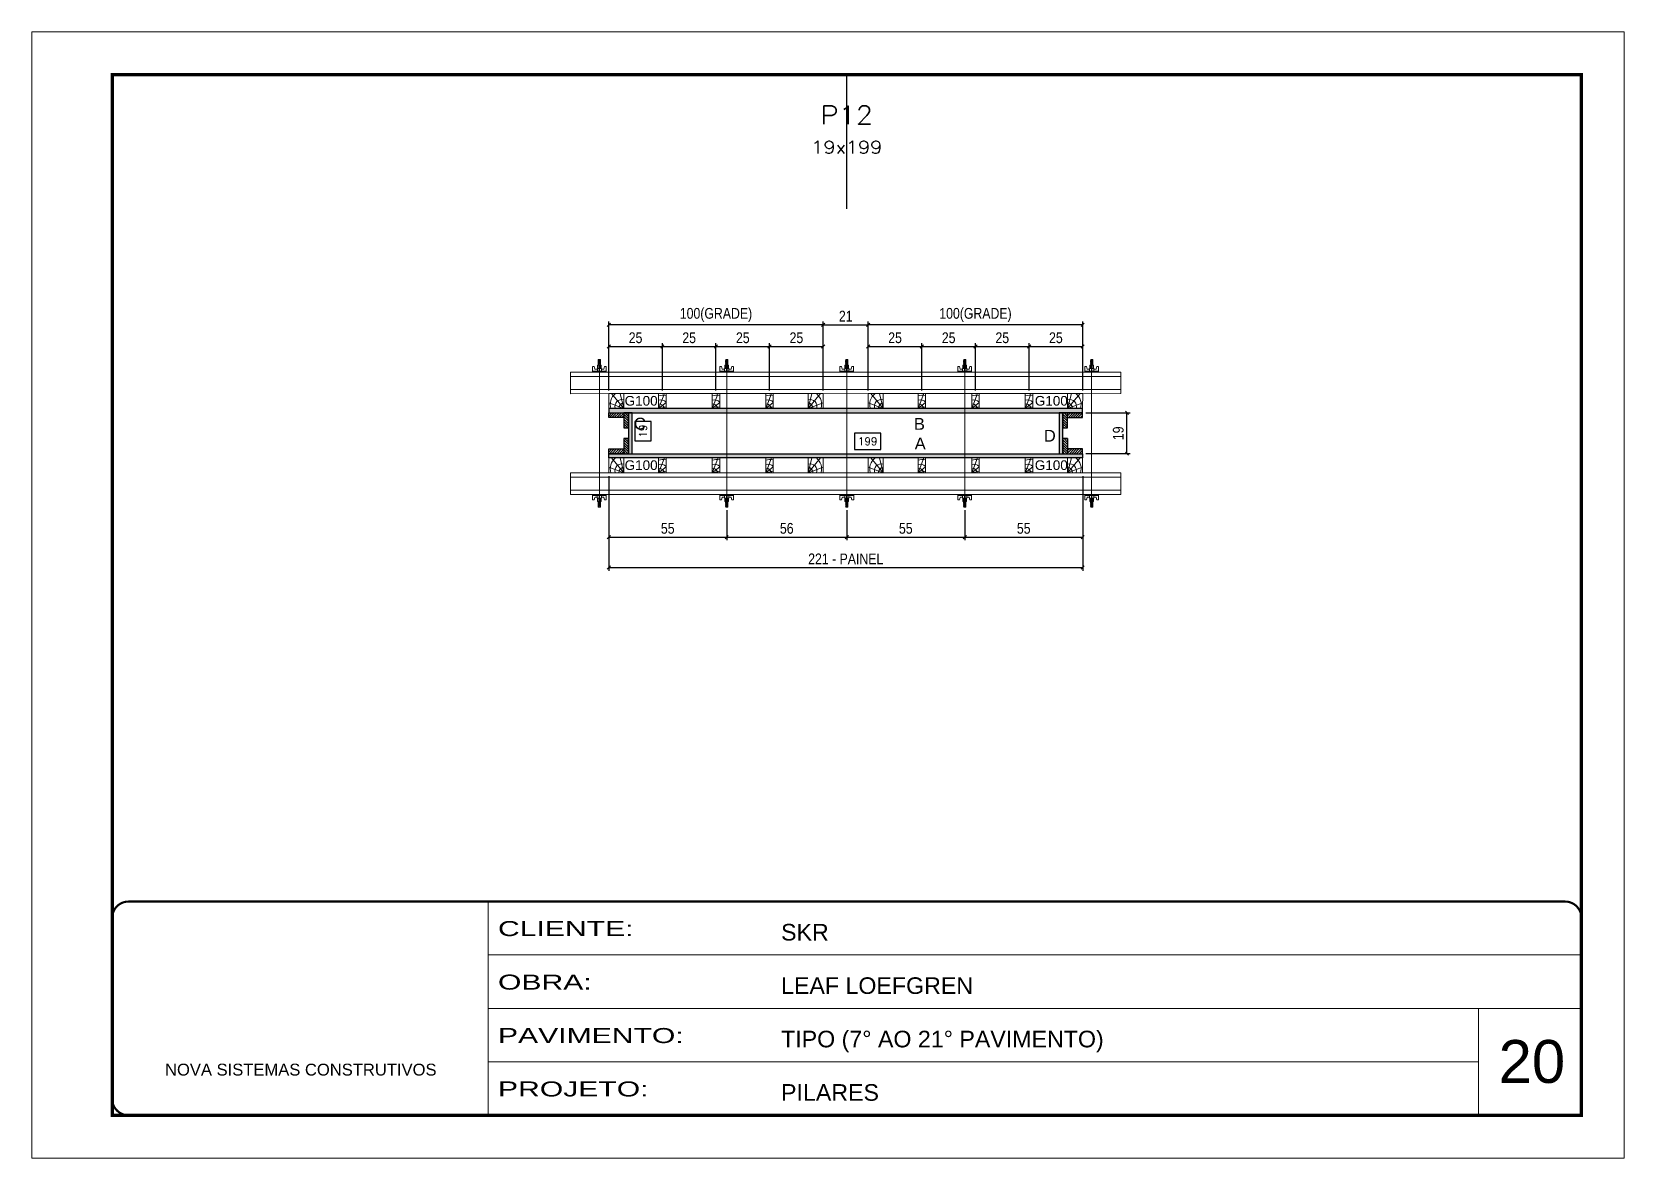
# Model space of a CAD drawing. Extents: x 14400 to 27878, y -21631 to 6985.
# Drawn here: x 19182 to 20667, y 1340 to 2390 of the extents above; entities that cross this region are included whole.
import ezdxf
from ezdxf.enums import TextEntityAlignment as Align

# ---------------------------------------------------------------- set-up
doc = ezdxf.new("R2010")
doc.units = 0
for name, pattern in [('CONTINUO', [0]), ('DASHED', [0.75, 0.5, -0.25]), ('HIDDEN', [0.375, 0.25, -0.125])]:
    doc.linetypes.add(name, pattern=pattern)
for name, color, linetype, lineweight in [('CARIMBO', 255, 'Continuous', 9), ('Folhas', 255, 'Continuous', 9), ('Hachura', 251, 'Continuous', 9), ('Madeira', 126, 'Continuous', 18), ('Perfil Metálico', 224, 'Continuous', 18), ('SARRAFO DE PRESSAO', 251, 'DASHED', 9), ('Texto Seção', 7, 'Continuous', 15)]:
    doc.layers.add(name, color=color, linetype=linetype, lineweight=lineweight)
for name, color, linetype in [('CHAPA', 1, 'Continuous'), ('COTA', 241, 'Continuous'), ('SARRAFO', 251, 'Continuous'), ('Texto de Titulo', 7, 'Continuous'), ('Texto Qtd Sarr', 242, 'Continuous'), ('TEXTO_GERAL', 7, 'Continuous')]:
    doc.layers.add(name, color=color, linetype=linetype)
doc.styles.add('ARIAL', font='arial.ttf')
doc.styles.add('COTA TECNICA 2X', font='techl___.ttf', dxfattribs={"height": 10})
doc.styles.add('ROMANS', font='romans.shx')
doc.styles.add('SANSSERIF', font='sas_____.pfb')
doc.styles.add('Tecnologia', font='')
doc.styles.get('Tecnologia').set_extended_font_data('Forgotten Futurist')
doc.dimstyles.new('SECAO PILAR', dxfattribs={"dimtxt": 10, "dimasz": 3, "dimexe": 3, "dimexo": 3, "dimgap": 3, "dimtad": 1, "dimdec": 1, "dimlfac": 0.5, "dimzin": 12, "dimdsep": 46, "dimtxsty": 'COTA TECNICA 2X', "dimblk1": 'OBLIQUE', "dimblk2": 'OBLIQUE', "dimsah": 1, "dimcen": 0.9, "dimclrd": 256, "dimclre": 256, "dimclrt": 256, "dimadec": 1, "dimazin": 3, "dimtfac": 1, "dimtdec": 1, "dimtmove": 0, "dimatfit": 3, "dimfxl": 1, "dimtolj": 1, "dimtzin": 12, "dimarcsym": 0})
doc.dimstyles.new('SECÇÃO 2', dxfattribs={"dimtxt": 7, "dimasz": 6, "dimexe": 0.18, "dimexo": 2, "dimgap": -4, "dimtad": 3, "dimdec": 1, "dimlfac": 0.5, "dimzin": 12, "dimdsep": 46, "dimtxsty": 'ROMANS', "dimblk": 'ARCHTICK', "dimcen": 0.09, "dimse1": 1, "dimse2": 1, "dimsd1": 1, "dimsd2": 1, "dimclrd": 180, "dimclre": 5, "dimclrt": 1, "dimadec": 0, "dimazin": 3, "dimtfac": 1, "dimtdec": 1, "dimtofl": 0, "dimtmove": 0, "dimatfit": 3, "dimldrblk": 'ARCHTICK', "dimfxl": 1, "dimtolj": 1, "dimtzin": 0, "dimarcsym": 0})

msp = doc.modelspace()

# ---------------------------------------------------------------- texts
at = {"layer": 'CARIMBO', "style": 'ARIAL'}
msp.add_text('20', height=40, dxfattribs=at).set_placement((20549.828, 1410.571))
at = {"layer": 'TEXTO_GERAL', "color": 0, "linetype": 'Continuous', "style": 'SANSSERIF'}
for p in [(19734.823, 2046.476), (20117.367, 2046.476), (19734.807, 1986.489), (20117.352, 1986.489)]:
    msp.add_text('G100', height=9, dxfattribs=at).set_placement(p, align=Align.MIDDLE_LEFT)
at = {"layer": 'TEXTO_GERAL', "style": 'ARIAL'}
for s, p in [('C', (19748.984, 2025.231)), ('B', (20009.73, 2024.925)), ('A', (20010.476, 2006.694)), ('D', (20131.326, 2013.898))]:
    msp.add_text(s, height=11, dxfattribs=at).set_placement(p, align=Align.MIDDLE_CENTER)

# ---------------------------------------------------------------- blocks, each defined once
blk = doc.blocks.new('9999999999')
at = {"color": 30, "linetype": 'CONTINUO'}
for p, q in [((98564.6, 34230.2), (98564.6, 34429.4)), ((98564.6, 34379.6), (99584, 34379.6)), ((98564.6, 34329.8), (99488, 34329.8)), ((99584, 34329.8), (99488, 34329.8)), ((99488, 34329.8), (99488, 34230.2)), ((98564.6, 34280), (99488, 34280))]:
    blk.add_line(p, q, dxfattribs=at)
at = {"color": 30, "linetype": 'CONTINUO', "const_width": 2}
blk.add_lwpolyline([(99584, 34230.2), (99584, 34414.4, 0.414214), (99569, 34429.4), (98229, 34429.4, 0.414214), (98214, 34414.4), (98214, 34245.2, 0.414214), (98229, 34230.2), (99584, 34230.2)], format="xyb", dxfattribs=at)
at = {"layer": 'Folhas'}
blk.add_lwpolyline([(98139, 34190.2), (99624, 34190.2), (99624, 35240.2), (98139, 35240.2)], close=True, dxfattribs=at)
at = {"layer": 'Folhas', "color": 30, "const_width": 3}
blk.add_lwpolyline([(98214, 34230.2), (99584, 34230.2), (99584, 35200.2), (98214, 35200.2)], close=True, dxfattribs=at)
at = {"color": 7, "linetype": 'Continuous', "ltscale": 5, "style": 'ARIAL'}
for s, height, p in [('SKR', 15.48, (98837.7, 34393.1)), ('LEAF LOEFGREN', 15.483, (98837.7, 34343.3)), ('TIPO (7° AO 21° PAVIMENTO)', 15.483, (98837.7, 34293.5)), ('NOVA SISTEMAS CONSTRUTIVOS', 11.059, (98263.2, 34267.2)), ('PILARES', 15.48, (98837.7, 34243.7))]:
    blk.add_text(s, height=height, dxfattribs=at).set_placement(p)
at = {"layer": 'Folhas', "color": 7, "style": 'Tecnologia', "width": 1.5}
for s, p in [('CLIENTE:', (98573.7, 34397.2)), ('OBRA:', (98573.7, 34347.3)), ('PAVIMENTO:', (98573.7, 34297.5)), ('PROJETO:', (98573.7, 34247.7))]:
    blk.add_text(s, height=14, dxfattribs=at).set_placement(p)
blk = doc.blocks.new('*D1574')
at = {"layer": 'COTA', "color": 180, "lineweight": -2, "transparency": 16777216}
for p, q in [((19759.4, 2027.2), (19744.4, 2027.2)), ((19744.4, 2027.2), (19744.4, 2009.2)), ((19759.4, 2009.2), (19759.4, 2027.2)), ((19744.4, 2009.2), (19759.4, 2009.2))]:
    blk.add_line(p, q, dxfattribs=at)
at = {"layer": 'Defpoints', "color": 0, "transparency": 16777216}
for p in [(19759.3, 2035.2), (19759.3, 1997.2), (19763.4, 1997.2)]:
    blk.add_point(p, dxfattribs=at)
at = {"layer": 'COTA', "color": 1, "transparency": 16777216, "insert": (19751.9, 2018.2), "char_height": 7, "attachment_point": 5, "rotation": 90, "style": 'ROMANS'}
blk.add_mtext('\\A1;19', dxfattribs=at)
blk = doc.blocks.new('_ArchTick')
at = {"color": 0, "linetype": 'ByBlock', "const_width": 0.15}
blk.add_lwpolyline([(-0.5, -0.5), (0.5, 0.5)], dxfattribs=at)
blk = doc.blocks.new('*D1575')
at = {"layer": 'COTA', "color": 180, "lineweight": -2, "transparency": 16777216}
for p, q in [((19973.8, 2016.2), (19949.1, 2016.2)), ((19949.1, 2016.2), (19949.1, 2001.2)), ((19973.8, 2001.2), (19973.8, 2016.2)), ((19949.1, 2001.2), (19973.8, 2001.2))]:
    blk.add_line(p, q, dxfattribs=at)
at = {"layer": 'Defpoints', "color": 0, "transparency": 16777216}
for p in [(19742, 1997.2), (20140, 1997.2), (20140, 1997.2)]:
    blk.add_point(p, dxfattribs=at)
at = {"layer": 'COTA', "color": 1, "transparency": 16777216, "insert": (19961.5, 2008.7), "char_height": 7, "attachment_point": 5, "style": 'ROMANS'}
blk.add_mtext('\\A1;199', dxfattribs=at)
blk = doc.blocks.new('_Oblique')
at = {"color": 0, "linetype": 'ByBlock', "lineweight": -2}
blk.add_line((-0.5, -0.5), (0.5, 0.5), dxfattribs=at)
blk = doc.blocks.new('*D1576')
at = {"layer": 'COTA', "lineweight": -2, "transparency": 16777216}
for p, q in [((19720, 1976.2), (19720, 1888)), ((20162, 1976.2), (20162, 1888)), ((19720, 1891), (20162, 1891))]:
    blk.add_line(p, q, dxfattribs=at)
at = {"layer": 'Defpoints', "color": 0, "transparency": 16777216}
for p in [(19720, 1979.2), (20162, 1979.2), (20162, 1891)]:
    blk.add_point(p, dxfattribs=at)
at = {"layer": 'COTA', "lineweight": -2, "transparency": 16777216, "xscale": 3, "yscale": 3, "zscale": 3, "rotation": 180}
blk.add_blockref('_Oblique', (19720, 1891), dxfattribs=at)
at = {"layer": 'COTA', "lineweight": -2, "transparency": 16777216, "xscale": 3, "yscale": 3, "zscale": 3}
blk.add_blockref('_Oblique', (20162, 1891), dxfattribs=at)
at = {"layer": 'COTA', "transparency": 16777216, "insert": (19941, 1899.1), "char_height": 10, "attachment_point": 5, "style": 'COTA TECNICA 2X'}
blk.add_mtext('\\A1;221 - PAINEL', dxfattribs=at)
blk = doc.blocks.new('*D1577')
at = {"layer": 'COTA', "lineweight": -2, "transparency": 16777216}
for p, q in [((19720, 1976.2), (19720, 1916.4)), ((19830, 1944.4), (19830, 1916.4)), ((19720, 1919.4), (19830, 1919.4))]:
    blk.add_line(p, q, dxfattribs=at)
at = {"layer": 'Defpoints', "color": 0, "transparency": 16777216}
for p in [(19720, 1979.2), (19830, 1947.4), (19830, 1919.4)]:
    blk.add_point(p, dxfattribs=at)
at = {"layer": 'COTA', "lineweight": -2, "transparency": 16777216, "xscale": 3, "yscale": 3, "zscale": 3, "rotation": 180}
blk.add_blockref('_Oblique', (19720, 1919.4), dxfattribs=at)
at = {"layer": 'COTA', "lineweight": -2, "transparency": 16777216, "xscale": 3, "yscale": 3, "zscale": 3}
blk.add_blockref('_Oblique', (19830, 1919.4), dxfattribs=at)
at = {"layer": 'COTA', "transparency": 16777216, "insert": (19775, 1927.5), "char_height": 10, "attachment_point": 5, "style": 'COTA TECNICA 2X'}
blk.add_mtext('\\A1;55', dxfattribs=at)
blk = doc.blocks.new('*D1578')
at = {"layer": 'COTA', "lineweight": -2, "transparency": 16777216}
for p, q in [((20162, 1976.2), (20162, 1916.4)), ((20052, 1944.4), (20052, 1916.4)), ((20052, 1919.4), (20162, 1919.4))]:
    blk.add_line(p, q, dxfattribs=at)
at = {"layer": 'Defpoints', "color": 0, "transparency": 16777216}
for p in [(20162, 1979.2), (20052, 1947.4), (20162, 1919.4)]:
    blk.add_point(p, dxfattribs=at)
at = {"layer": 'COTA', "lineweight": -2, "transparency": 16777216, "xscale": 3, "yscale": 3, "zscale": 3, "rotation": 180}
blk.add_blockref('_Oblique', (20052, 1919.4), dxfattribs=at)
at = {"layer": 'COTA', "lineweight": -2, "transparency": 16777216, "xscale": 3, "yscale": 3, "zscale": 3}
blk.add_blockref('_Oblique', (20162, 1919.4), dxfattribs=at)
at = {"layer": 'COTA', "transparency": 16777216, "insert": (20107, 1927.5), "char_height": 10, "attachment_point": 5, "style": 'COTA TECNICA 2X'}
blk.add_mtext('\\A1;55', dxfattribs=at)
blk = doc.blocks.new('C')
at = {"layer": 'Hachura', "color": 0}
for p, q in [((0, 3.22), (0, -3.22)), ((0.45, 3.22), (0, 3.22)), ((0.46, 3.16), (0, 3.16)), ((0.46, 3.05), (0, 3.05)), ((0.46, 2.88), (0, 2.88)), ((0, 2.75), (0, -1.16)), ((0.46, 2.65), (0, 2.65)), ((0.46, 2.23), (0, 2.23)), ((0.46, 1.51), (0, 1.51)), ((0.39, 0.49), (0.17, 0.49)), ((0.45, -3.23), (0.45, 3.22)), ((0.45, 3.22), (2.58, 3.22)), ((1.74, 0.97), (0.45, 0.97)), ((1.45, 0.1), (0.45, 0.1)), ((1.35, 1.94), (1.35, 0.96)), ((2.58, 2.39), (1.47, 2.09)), ((1.74, -0.97), (1.74, 0.97)), ((1.74, 0.97), (1.74, 0.84)), ((1.74, 0.97), (1.74, 0.84)), ((1.74, 0.84), (3.35, 0.84)), ((3.35, 0.45), (1.74, 0.45)), ((2.58, 3.22), (2.58, 2.39)), ((3.32, 0.84), (3.32, -0.84)), ((3.35, 0.84), (3.35, -0.84)), ((3.68, 0.45), (3.35, 0.45)), ((3.84, -0.52), (3.35, 0.45)), ((3.35, 0.06), (3.67, -0.57)), ((3.68, 0.45), (4.16, -0.52)), ((3.72, 0.5), (4.25, -0.57)), ((4.37, -0.55), (3.83, 0.53)), ((4.15, 0.45), (3.93, 0.45)), ((4.42, -0.52), (3.93, 0.45)), ((4.15, 0.45), (4.26, 0.45)), ((4.26, 0.45), (4.74, -0.52)), ((4.3, 0.5), (4.83, -0.57)), ((4.95, -0.55), (4.41, 0.53)), ((4.51, 0.45), (4.84, 0.45)), ((5, -0.52), (4.51, 0.45)), ((4.84, 0.45), (5.32, -0.52)), ((4.88, 0.5), (5.41, -0.57)), ((5.53, -0.55), (4.99, 0.53)), ((5.58, -0.52), (5.09, 0.45)), ((5.42, 0.45), (5.09, 0.45)), ((5.58, -0.52), (5.09, 0.45)), ((5.42, 0.45), (5.74, -0.19)), ((5.46, 0.5), (5.74, -0.07)), ((5.74, 0.19), (5.57, 0.53)), ((5.74, 0.32), (5.68, 0.45)), ((5.68, 0.45), (5.74, 0.45)), ((5.74, 0.45), (5.9, 0.29)), ((5.74, 0.45), (5.74, -0.52)), ((5.9, -0.36), (5.9, 0.29)), ((0.45, 0), (0, 0)), ((0.46, -1.52), (0, -1.52)), ((0.46, -2.23), (0, -2.23)), ((0.46, -2.65), (0, -2.65)), ((0.46, -2.88), (0, -2.88)), ((0.46, -3.05), (0, -3.05)), ((0.46, -3.16), (0, -3.16)), ((0, -3.22), (2.57, -3.22)), ((0.08, -0.48), (0.29, -0.48)), ((0.29, -0.48), (0.4, -0.48)), ((0.45, 0), (0.45, -0.97)), ((0.45, -0.16), (1.45, -0.16)), ((0.45, -0.65), (0.45, -0.32)), ((0.45, -3.23), (0.45, -0.65)), ((0.45, -0.97), (1.74, -0.97)), ((1.35, -1.94), (1.35, -0.97)), ((2.58, -2.39), (1.47, -2.1)), ((3.35, -0.32), (1.74, -0.32)), ((3.35, -0.84), (1.74, -0.84)), ((2.58, -3.23), (2.58, -2.39)), ((3.35, -0.07), (3.58, -0.52)), ((3.35, -0.52), (3.58, -0.52)), ((3.84, -0.52), (4.16, -0.52)), ((4.42, -0.52), (4.74, -0.52)), ((4.63, -0.52), (4.74, -0.52)), ((5, -0.52), (5.32, -0.52)), ((5.58, -0.52), (5.74, -0.52)), ((5.74, -0.52), (5.9, -0.36)), ((5.74, -0.52), (5.74, -0.52))]:
    blk.add_line(p, q, dxfattribs=at)
for centre, radius, start, end in [((1.52, 1.94), 0.161, 104.74356, 180), ((1.44, -0.03), 0.129, 272.69497, 87.30503), ((3.81, 0.39), 0.143, 25.56881, 154.43119), ((4.39, 0.39), 0.143, 25.56881, 154.43119), ((4.97, 0.39), 0.143, 25.56881, 154.43119), ((5.55, 0.39), 0.143, 25.56881, 154.43119), ((0.17, -0.37), 0.174, 221.74404, 317.85924), ((1.52, -1.94), 0.161, 180, 255.25644), ((3.71, -0.4), 0.174, 222.14076, 318.25596), ((4.29, -0.4), 0.174, 222.14076, 318.25596), ((4.87, -0.4), 0.174, 222.14076, 318.25596), ((5.45, -0.4), 0.174, 222.14076, 318.25596), ((5.61, -0.4), 0.174, 317.85924, 318.25596)]:
    blk.add_arc(centre, radius, start, end, dxfattribs=at)
blk = doc.blocks.new('*D1579')
at = {"layer": 'COTA', "lineweight": -2, "transparency": 16777216}
for p, q in [((19942, 1944.4), (19942, 1916.4)), ((20052, 1944.4), (20052, 1916.4)), ((19942, 1919.4), (20052, 1919.4))]:
    blk.add_line(p, q, dxfattribs=at)
at = {"layer": 'Defpoints', "color": 0, "transparency": 16777216}
for p in [(19942, 1947.4), (20052, 1947.4), (20052, 1919.4)]:
    blk.add_point(p, dxfattribs=at)
at = {"layer": 'COTA', "lineweight": -2, "transparency": 16777216, "xscale": 3, "yscale": 3, "zscale": 3, "rotation": 180}
blk.add_blockref('_Oblique', (19942, 1919.4), dxfattribs=at)
at = {"layer": 'COTA', "lineweight": -2, "transparency": 16777216, "xscale": 3, "yscale": 3, "zscale": 3}
blk.add_blockref('_Oblique', (20052, 1919.4), dxfattribs=at)
at = {"layer": 'COTA', "transparency": 16777216, "insert": (19997, 1927.5), "char_height": 10, "attachment_point": 5, "style": 'COTA TECNICA 2X'}
blk.add_mtext('\\A1;55', dxfattribs=at)
blk = doc.blocks.new('*D1580')
at = {"layer": 'COTA', "lineweight": -2, "transparency": 16777216}
for p, q in [((20165, 2035.2), (20206.3, 2035.2)), ((20203.3, 1997.2), (20203.3, 2035.2)), ((20165, 1997.2), (20206.3, 1997.2))]:
    blk.add_line(p, q, dxfattribs=at)
at = {"layer": 'Defpoints', "color": 0, "transparency": 16777216}
for p in [(20162, 2035.2), (20203.3, 2035.2), (20162, 1997.2)]:
    blk.add_point(p, dxfattribs=at)
at = {"layer": 'COTA', "lineweight": -2, "transparency": 16777216, "xscale": 3, "yscale": 3, "zscale": 3}
for p, rotation in [((20203.3, 2035.2), 90), ((20203.3, 1997.2), 270)]:
    blk.add_blockref('_Oblique', p, dxfattribs=dict(at, rotation=rotation))
at = {"layer": 'COTA', "transparency": 16777216, "insert": (20195.2, 2016.2), "char_height": 10, "attachment_point": 5, "rotation": 90, "style": 'COTA TECNICA 2X'}
blk.add_mtext('\\A1;19', dxfattribs=at)
blk = doc.blocks.new('*D1581')
at = {"layer": 'COTA', "lineweight": -2, "transparency": 16777216}
for p, q in [((19830, 1944.4), (19830, 1916.4)), ((19942, 1944.4), (19942, 1916.4)), ((19830, 1919.4), (19942, 1919.4))]:
    blk.add_line(p, q, dxfattribs=at)
at = {"layer": 'Defpoints', "color": 0, "transparency": 16777216}
for p in [(19830, 1947.4), (19942, 1947.4), (19942, 1919.4)]:
    blk.add_point(p, dxfattribs=at)
at = {"layer": 'COTA', "lineweight": -2, "transparency": 16777216, "xscale": 3, "yscale": 3, "zscale": 3, "rotation": 180}
blk.add_blockref('_Oblique', (19830, 1919.4), dxfattribs=at)
at = {"layer": 'COTA', "lineweight": -2, "transparency": 16777216, "xscale": 3, "yscale": 3, "zscale": 3}
blk.add_blockref('_Oblique', (19942, 1919.4), dxfattribs=at)
at = {"layer": 'COTA', "transparency": 16777216, "insert": (19886, 1927.5), "char_height": 10, "attachment_point": 5, "style": 'COTA TECNICA 2X'}
blk.add_mtext('\\A1;56', dxfattribs=at)
blk = doc.blocks.new('PONTALETE')
at = {"layer": 'Madeira'}
for q in [(2.71, 7), (7, 5.76), (7, 1.74)]:
    blk.add_line((0, 0), q, dxfattribs=at)
blk.add_lwpolyline([(0, 0), (7, 0), (7, 7), (0, 7)], close=True, dxfattribs=at)
for centre, radius, start, end in [((2.04, 0.06), 6.23, 37.28179, 109.09128), ((1.09, 0.9), 3.19, 343.60304, 109.98471), ((-0.21, -0.78), 3.09, 14.63219, 86.0383)]:
    blk.add_arc(centre, radius, start, end, dxfattribs=at)
blk = doc.blocks.new('MEIO PONTALETE')
at = {"layer": 'Madeira'}
for q in [(2.71, 7), (3.5, 2.88), (3.5, 0.87)]:
    blk.add_line((0, 0), q, dxfattribs=at)
blk.add_lwpolyline([(0, 0), (3.5, 0), (3.5, 7), (0, 7)], close=True, dxfattribs=at)
for centre, radius, start, end in [((2.04, 0.06), 6.23, 76.44987, 109.09128), ((1.09, 0.9), 3.19, 40.90626, 109.98471), ((-0.21, -0.78), 3.09, 14.63219, 86.0383)]:
    blk.add_arc(centre, radius, start, end, dxfattribs=at)
blk = doc.blocks.new('*D1582')
at = {"layer": 'COTA', "lineweight": -2, "transparency": 16777216}
for p, q in [((19962, 2056.2), (19962, 2100.1)), ((19962, 2097.1), (20012, 2097.1)), ((20012, 2056.2), (20012, 2100.1))]:
    blk.add_line(p, q, dxfattribs=at)
at = {"layer": 'Defpoints', "color": 0, "transparency": 16777216}
for p in [(20012, 2097.1), (19962, 2053.2), (20012, 2053.2)]:
    blk.add_point(p, dxfattribs=at)
at = {"layer": 'COTA', "lineweight": -2, "transparency": 16777216, "xscale": 3, "yscale": 3, "zscale": 3, "rotation": 180}
blk.add_blockref('_Oblique', (19962, 2097.1), dxfattribs=at)
at = {"layer": 'COTA', "lineweight": -2, "transparency": 16777216, "xscale": 3, "yscale": 3, "zscale": 3}
blk.add_blockref('_Oblique', (20012, 2097.1), dxfattribs=at)
at = {"layer": 'COTA', "transparency": 16777216, "insert": (19987, 2105.2), "char_height": 10, "attachment_point": 5, "style": 'COTA TECNICA 2X'}
blk.add_mtext('\\A1;25', dxfattribs=at)
blk = doc.blocks.new('*D1583')
at = {"layer": 'COTA', "lineweight": -2, "transparency": 16777216}
for p, q in [((19962, 2056.2), (19962, 2120.3)), ((20162, 2117.3), (19962, 2117.3)), ((20162, 2056.2), (20162, 2120.3))]:
    blk.add_line(p, q, dxfattribs=at)
at = {"layer": 'Defpoints', "color": 0, "transparency": 16777216}
for p in [(19962, 2117.3), (19962, 2053.2), (20162, 2053.2)]:
    blk.add_point(p, dxfattribs=at)
at = {"layer": 'COTA', "lineweight": -2, "transparency": 16777216, "xscale": 3, "yscale": 3, "zscale": 3, "rotation": 180}
blk.add_blockref('_Oblique', (19962, 2117.3), dxfattribs=at)
at = {"layer": 'COTA', "lineweight": -2, "transparency": 16777216, "xscale": 3, "yscale": 3, "zscale": 3}
blk.add_blockref('_Oblique', (20162, 2117.3), dxfattribs=at)
at = {"layer": 'COTA', "transparency": 16777216, "insert": (20062, 2126.5), "char_height": 10, "attachment_point": 5, "style": 'COTA TECNICA 2X'}
blk.add_mtext('\\A1;100(GRADE)', dxfattribs=at)
blk = doc.blocks.new('*D1584')
at = {"layer": 'COTA', "lineweight": -2, "transparency": 16777216}
for p, q in [((20012, 2056.2), (20012, 2100.1)), ((20012, 2097.1), (20062, 2097.1)), ((20062, 2056.2), (20062, 2100.1))]:
    blk.add_line(p, q, dxfattribs=at)
at = {"layer": 'Defpoints', "color": 0, "transparency": 16777216}
for p in [(20062, 2097.1), (20012, 2053.2), (20062, 2053.2)]:
    blk.add_point(p, dxfattribs=at)
at = {"layer": 'COTA', "lineweight": -2, "transparency": 16777216, "xscale": 3, "yscale": 3, "zscale": 3, "rotation": 180}
blk.add_blockref('_Oblique', (20012, 2097.1), dxfattribs=at)
at = {"layer": 'COTA', "lineweight": -2, "transparency": 16777216, "xscale": 3, "yscale": 3, "zscale": 3}
blk.add_blockref('_Oblique', (20062, 2097.1), dxfattribs=at)
at = {"layer": 'COTA', "transparency": 16777216, "insert": (20037, 2105.2), "char_height": 10, "attachment_point": 5, "style": 'COTA TECNICA 2X'}
blk.add_mtext('\\A1;25', dxfattribs=at)
blk = doc.blocks.new('*D1585')
at = {"layer": 'COTA', "lineweight": -2, "transparency": 16777216}
for p, q in [((20062, 2056.2), (20062, 2100.1)), ((20062, 2097.1), (20112, 2097.1)), ((20112, 2056.2), (20112, 2100.1))]:
    blk.add_line(p, q, dxfattribs=at)
at = {"layer": 'Defpoints', "color": 0, "transparency": 16777216}
for p in [(20112, 2097.1), (20062, 2053.2), (20112, 2053.2)]:
    blk.add_point(p, dxfattribs=at)
at = {"layer": 'COTA', "lineweight": -2, "transparency": 16777216, "xscale": 3, "yscale": 3, "zscale": 3, "rotation": 180}
blk.add_blockref('_Oblique', (20062, 2097.1), dxfattribs=at)
at = {"layer": 'COTA', "lineweight": -2, "transparency": 16777216, "xscale": 3, "yscale": 3, "zscale": 3}
blk.add_blockref('_Oblique', (20112, 2097.1), dxfattribs=at)
at = {"layer": 'COTA', "transparency": 16777216, "insert": (20087, 2105.2), "char_height": 10, "attachment_point": 5, "style": 'COTA TECNICA 2X'}
blk.add_mtext('\\A1;25', dxfattribs=at)
blk = doc.blocks.new('*D1586')
at = {"layer": 'COTA', "lineweight": -2, "transparency": 16777216}
for p, q in [((20112, 2056.2), (20112, 2100.1)), ((20112, 2097.1), (20162, 2097.1)), ((20162, 2056.2), (20162, 2100.1))]:
    blk.add_line(p, q, dxfattribs=at)
at = {"layer": 'Defpoints', "color": 0, "transparency": 16777216}
for p in [(20162, 2097.1), (20112, 2053.2), (20162, 2053.2)]:
    blk.add_point(p, dxfattribs=at)
at = {"layer": 'COTA', "lineweight": -2, "transparency": 16777216, "xscale": 3, "yscale": 3, "zscale": 3, "rotation": 180}
blk.add_blockref('_Oblique', (20112, 2097.1), dxfattribs=at)
at = {"layer": 'COTA', "lineweight": -2, "transparency": 16777216, "xscale": 3, "yscale": 3, "zscale": 3}
blk.add_blockref('_Oblique', (20162, 2097.1), dxfattribs=at)
at = {"layer": 'COTA', "transparency": 16777216, "insert": (20137, 2105.2), "char_height": 10, "attachment_point": 5, "style": 'COTA TECNICA 2X'}
blk.add_mtext('\\A1;25', dxfattribs=at)
blk = doc.blocks.new('*D1587')
at = {"layer": 'COTA', "lineweight": -2, "transparency": 16777216}
for p, q in [((19720, 2056.2), (19720, 2100.1)), ((19720, 2097.1), (19770, 2097.1)), ((19770, 2056.2), (19770, 2100.1))]:
    blk.add_line(p, q, dxfattribs=at)
at = {"layer": 'Defpoints', "color": 0, "transparency": 16777216}
for p in [(19770, 2097.1), (19720, 2053.2), (19770, 2053.2)]:
    blk.add_point(p, dxfattribs=at)
at = {"layer": 'COTA', "lineweight": -2, "transparency": 16777216, "xscale": 3, "yscale": 3, "zscale": 3, "rotation": 180}
blk.add_blockref('_Oblique', (19720, 2097.1), dxfattribs=at)
at = {"layer": 'COTA', "lineweight": -2, "transparency": 16777216, "xscale": 3, "yscale": 3, "zscale": 3}
blk.add_blockref('_Oblique', (19770, 2097.1), dxfattribs=at)
at = {"layer": 'COTA', "transparency": 16777216, "insert": (19745, 2105.2), "char_height": 10, "attachment_point": 5, "style": 'COTA TECNICA 2X'}
blk.add_mtext('\\A1;25', dxfattribs=at)
blk = doc.blocks.new('*D1588')
at = {"layer": 'COTA', "lineweight": -2, "transparency": 16777216}
for p, q in [((19720, 2056.2), (19720, 2120.3)), ((19920, 2117.3), (19720, 2117.3)), ((19920, 2056.2), (19920, 2120.3))]:
    blk.add_line(p, q, dxfattribs=at)
at = {"layer": 'Defpoints', "color": 0, "transparency": 16777216}
for p in [(19720, 2117.3), (19720, 2053.2), (19920, 2053.2)]:
    blk.add_point(p, dxfattribs=at)
at = {"layer": 'COTA', "lineweight": -2, "transparency": 16777216, "xscale": 3, "yscale": 3, "zscale": 3, "rotation": 180}
blk.add_blockref('_Oblique', (19720, 2117.3), dxfattribs=at)
at = {"layer": 'COTA', "lineweight": -2, "transparency": 16777216, "xscale": 3, "yscale": 3, "zscale": 3}
blk.add_blockref('_Oblique', (19920, 2117.3), dxfattribs=at)
at = {"layer": 'COTA', "transparency": 16777216, "insert": (19820, 2126.5), "char_height": 10, "attachment_point": 5, "style": 'COTA TECNICA 2X'}
blk.add_mtext('\\A1;100(GRADE)', dxfattribs=at)
blk = doc.blocks.new('*D1589')
at = {"layer": 'COTA', "lineweight": -2, "transparency": 16777216}
for p, q in [((19770, 2056.2), (19770, 2100.1)), ((19770, 2097.1), (19820, 2097.1)), ((19820, 2056.2), (19820, 2100.1))]:
    blk.add_line(p, q, dxfattribs=at)
at = {"layer": 'Defpoints', "color": 0, "transparency": 16777216}
for p in [(19820, 2097.1), (19770, 2053.2), (19820, 2053.2)]:
    blk.add_point(p, dxfattribs=at)
at = {"layer": 'COTA', "lineweight": -2, "transparency": 16777216, "xscale": 3, "yscale": 3, "zscale": 3, "rotation": 180}
blk.add_blockref('_Oblique', (19770, 2097.1), dxfattribs=at)
at = {"layer": 'COTA', "lineweight": -2, "transparency": 16777216, "xscale": 3, "yscale": 3, "zscale": 3}
blk.add_blockref('_Oblique', (19820, 2097.1), dxfattribs=at)
at = {"layer": 'COTA', "transparency": 16777216, "insert": (19795, 2105.2), "char_height": 10, "attachment_point": 5, "style": 'COTA TECNICA 2X'}
blk.add_mtext('\\A1;25', dxfattribs=at)
blk = doc.blocks.new('*D1590')
at = {"layer": 'COTA', "lineweight": -2, "transparency": 16777216}
for p, q in [((19820, 2056.2), (19820, 2100.1)), ((19820, 2097.1), (19870, 2097.1)), ((19870, 2056.2), (19870, 2100.1))]:
    blk.add_line(p, q, dxfattribs=at)
at = {"layer": 'Defpoints', "color": 0, "transparency": 16777216}
for p in [(19870, 2097.1), (19820, 2053.2), (19870, 2053.2)]:
    blk.add_point(p, dxfattribs=at)
at = {"layer": 'COTA', "lineweight": -2, "transparency": 16777216, "xscale": 3, "yscale": 3, "zscale": 3, "rotation": 180}
blk.add_blockref('_Oblique', (19820, 2097.1), dxfattribs=at)
at = {"layer": 'COTA', "lineweight": -2, "transparency": 16777216, "xscale": 3, "yscale": 3, "zscale": 3}
blk.add_blockref('_Oblique', (19870, 2097.1), dxfattribs=at)
at = {"layer": 'COTA', "transparency": 16777216, "insert": (19845, 2105.2), "char_height": 10, "attachment_point": 5, "style": 'COTA TECNICA 2X'}
blk.add_mtext('\\A1;25', dxfattribs=at)
blk = doc.blocks.new('*D1591')
at = {"layer": 'COTA', "lineweight": -2, "transparency": 16777216}
for p, q in [((19870, 2056.2), (19870, 2100.1)), ((19870, 2097.1), (19920, 2097.1)), ((19920, 2056.2), (19920, 2100.1))]:
    blk.add_line(p, q, dxfattribs=at)
at = {"layer": 'Defpoints', "color": 0, "transparency": 16777216}
for p in [(19920, 2097.1), (19870, 2053.2), (19920, 2053.2)]:
    blk.add_point(p, dxfattribs=at)
at = {"layer": 'COTA', "lineweight": -2, "transparency": 16777216, "xscale": 3, "yscale": 3, "zscale": 3, "rotation": 180}
blk.add_blockref('_Oblique', (19870, 2097.1), dxfattribs=at)
at = {"layer": 'COTA', "lineweight": -2, "transparency": 16777216, "xscale": 3, "yscale": 3, "zscale": 3}
blk.add_blockref('_Oblique', (19920, 2097.1), dxfattribs=at)
at = {"layer": 'COTA', "transparency": 16777216, "insert": (19895, 2105.2), "char_height": 10, "attachment_point": 5, "style": 'COTA TECNICA 2X'}
blk.add_mtext('\\A1;25', dxfattribs=at)
blk = doc.blocks.new('*D1592')
at = {"layer": 'COTA', "lineweight": -2, "transparency": 16777216}
for p, q in [((19920, 2056.1), (19920, 2120.3)), ((19920, 2117.3), (19962, 2117.3)), ((19962, 2056.2), (19962, 2120.3))]:
    blk.add_line(p, q, dxfattribs=at)
at = {"layer": 'Defpoints', "color": 0, "transparency": 16777216}
for p in [(19962, 2117.3), (19920, 2053.1), (19962, 2053.2)]:
    blk.add_point(p, dxfattribs=at)
at = {"layer": 'COTA', "lineweight": -2, "transparency": 16777216, "xscale": 3, "yscale": 3, "zscale": 3, "rotation": 180}
blk.add_blockref('_Oblique', (19920, 2117.3), dxfattribs=at)
at = {"layer": 'COTA', "lineweight": -2, "transparency": 16777216, "xscale": 3, "yscale": 3, "zscale": 3}
blk.add_blockref('_Oblique', (19962, 2117.3), dxfattribs=at)
at = {"layer": 'COTA', "transparency": 16777216, "insert": (19941, 2125.4), "char_height": 10, "attachment_point": 5, "style": 'COTA TECNICA 2X'}
blk.add_mtext('\\A1;21', dxfattribs=at)
blk = doc.blocks.new('titulo1')
at = {"layer": 'Defpoints', "color": 252, "linetype": 'HIDDEN', "ltscale": 2}
blk.add_line((0, 0), (0, 125), dxfattribs=at)
at = {"layer": 'Defpoints', "style": 'ROMANS', "oblique": 15}
blk.add_attdef('FOLHA', text='', height=10, dxfattribs=at).set_placement((0, 15.6), align=Align.MIDDLE_CENTER)
at = {"layer": 'Texto Qtd Sarr', "color": 3, "style": 'ROMANS', "oblique": 15}
for tag, height, p in [('TITULO', 17, (0, 71.4)), ('SEÇÃO', 12, (0, 41.5))]:
    blk.add_attdef(tag, text='', height=height, dxfattribs=at).set_placement(p, align=Align.MIDDLE_CENTER)

# ---------------------------------------------------------------- dimensions: what is measured, and where the dimension line sits
at = {"layer": 'COTA'}
for base, p1, p2, text, picture, middle in [((19719.982, 2117.309), (19919.975, 2053.161), (19719.982, 2053.186), '<>(GRADE)', '*D1588', (19819.979, 2126.529)), ((19961.989, 2117.309), (20161.982, 2053.161), (19961.989, 2053.186), '<>(GRADE)', '*D1583', (20061.986, 2126.529)), ((20161.967, 1891.014), (19719.967, 1979.184), (20161.967, 1979.225), '<> - PAINEL', '*D1576', (19940.967, 1899.087))]:
    dim = msp.add_linear_dim(base=base, p1=p1, p2=p2, text=text, dimstyle='SECAO PILAR', dxfattribs=at)
    dim.commit()
    dim.dimension.update_dxf_attribs({"geometry": picture, "text_midpoint": middle})
for base, p1, p2, picture, middle in [((19961.989, 2117.309), (19919.975, 2053.143), (19961.989, 2053.186), '*D1592', (19940.982, 2125.367)), ((19769.982, 2097.114), (19719.982, 2053.186), (19769.982, 2053.175), '*D1587', (19744.982, 2105.223)), ((19819.982, 2097.114), (19769.982, 2053.175), (19819.982, 2053.175), '*D1589', (19794.982, 2105.223)), ((19869.982, 2097.114), (19819.982, 2053.175), (19869.982, 2053.175), '*D1590', (19844.982, 2105.223)), ((19919.975, 2097.114), (19869.982, 2053.175), (19919.975, 2053.175), '*D1591', (19894.979, 2105.223)), ((20011.989, 2097.114), (19961.989, 2053.186), (20011.989, 2053.175), '*D1582', (19986.989, 2105.223)), ((20061.989, 2097.114), (20011.989, 2053.175), (20061.989, 2053.175), '*D1584', (20036.989, 2105.223)), ((20111.989, 2097.114), (20061.989, 2053.175), (20111.989, 2053.175), '*D1585', (20086.989, 2105.223)), ((20161.982, 2097.114), (20111.989, 2053.175), (20161.982, 2053.175), '*D1586', (20136.986, 2105.223)), ((19830.035, 1919.437), (19719.967, 1979.175), (19830.035, 1947.404), '*D1577', (19775.001, 1927.547)), ((20161.967, 1919.437), (20052.035, 1947.404), (20161.967, 1979.175), '*D1578', (20107.001, 1927.547)), ((19942.035, 1919.437), (19830.035, 1947.404), (19942.035, 1947.404), '*D1581', (19886.035, 1927.547)), ((20052.035, 1919.437), (19942.035, 1947.404), (20052.035, 1947.404), '*D1579', (19997.035, 1927.547))]:
    dim = msp.add_linear_dim(base=base, p1=p1, p2=p2, dimstyle='SECAO PILAR', dxfattribs=at)
    dim.commit()
    dim.dimension.update_dxf_attribs({"geometry": picture, "text_midpoint": middle})
dim = msp.add_linear_dim(base=(19763.382, 1997.175), p1=(19759.287, 2035.175), p2=(19759.287, 1997.175), angle=270, dimstyle='SECÇÃO 2', dxfattribs=at)
dim.commit()
dim.dimension.update_dxf_attribs({"geometry": '*D1574', "text_midpoint": (19763.382, 2018.25), "dimtype": 160})
dim = msp.add_linear_dim(base=(20203.266, 2035.175), p1=(20161.967, 1997.175), p2=(20161.968, 2035.175), angle=90, dimstyle='SECAO PILAR', dxfattribs=at)
dim.commit()
dim.dimension.update_dxf_attribs({"geometry": '*D1580', "text_midpoint": (20195.178, 2016.175)})
dim = msp.add_linear_dim(base=(20139.967, 1997.175), p1=(19741.967, 1997.175), p2=(20139.967, 1997.175), dimstyle='SECÇÃO 2', dxfattribs=at)
dim.commit()
dim.dimension.update_dxf_attribs({"geometry": '*D1575', "text_midpoint": (19961.477, 1997.175), "dimtype": 160})

# ---------------------------------------------------------------- hatches: boundary and pattern name
at = {"layer": 'Hachura'}
h = msp.add_hatch(color=256, dxfattribs=at)
h.dxf.hatch_style = 1
h.paths.add_polyline_path([(20161.967, 2035.175), (20161.967, 2039.175), (19719.967, 2039.175), (19719.967, 2035.175)])
h = msp.add_hatch(dxfattribs=at)
h.set_pattern_fill('ANSI31', color=256, scale=0.5, angle=180, style=0)
h.set_pattern_definition([(225, (10596.015, -20860.6333), (1.12253202, -1.12253202), [])])
h.paths.add_polyline_path([(19733.967, 2030.775), (19733.967, 2035.175), (19719.967, 2035.175), (19719.967, 2030.775)])
h = msp.add_hatch(dxfattribs=at)
h.set_pattern_fill('ANSI31', color=256, scale=0.5, angle=270, style=0)
h.set_pattern_definition([(315, (42629.775, -7467.777), (1.12253202, 1.12253202), [])])
h.paths.add_polyline_path([(19738.367, 2021.175), (19733.967, 2021.175), (19733.967, 2035.175), (19738.367, 2035.175)])
h = msp.add_hatch(color=256, dxfattribs=at)
h.dxf.hatch_style = 1
h.paths.add_polyline_path([(19738.367, 1997.175), (19741.967, 1997.175), (19741.967, 2035.175), (19738.367, 2035.175)])
h = msp.add_hatch(color=256, dxfattribs=at)
h.dxf.hatch_style = 1
h.paths.add_polyline_path([(20139.967, 1997.175), (20143.567, 1997.175), (20143.567, 2035.175), (20139.967, 2035.175)])
h = msp.add_hatch(dxfattribs=at)
h.set_pattern_fill('ANSI31', color=256, scale=0.5, angle=270, style=0)
h.set_pattern_definition([(315, (43039.375, -7467.777), (1.12253202, 1.12253202), [])])
h.paths.add_polyline_path([(20147.967, 2021.175), (20143.567, 2021.175), (20143.567, 2035.175), (20147.967, 2035.175)])
h = msp.add_hatch(dxfattribs=at)
h.set_pattern_fill('ANSI31', color=256, scale=0.5, angle=180, style=0)
h.set_pattern_definition([(225, (11024.015, -20894.2333), (1.12253202, -1.12253202), [])])
h.paths.add_polyline_path([(20161.967, 2035.175), (20161.967, 2030.775), (20147.967, 2030.775), (20147.967, 2035.175)])
h = msp.add_hatch(dxfattribs=at)
h.set_pattern_fill('ANSI31', color=256, scale=0.5, angle=270, style=0)
h.set_pattern_definition([(315, (42629.775, -7491.777), (1.12253202, 1.12253202), [])])
h.paths.add_polyline_path([(19738.367, 1997.175), (19733.967, 1997.175), (19733.967, 2011.175), (19738.367, 2011.175)])
h = msp.add_hatch(dxfattribs=at)
h.set_pattern_fill('ANSI31', color=256, scale=0.5, angle=270, style=0)
h.set_pattern_definition([(315, (43039.375, -7491.777), (1.12253202, 1.12253202), [])])
h.paths.add_polyline_path([(20147.967, 1997.175), (20143.567, 1997.175), (20143.567, 2011.175), (20147.967, 2011.175)])
h = msp.add_hatch(dxfattribs=at)
h.set_pattern_fill('ANSI31', color=256, scale=0.5, angle=180, style=0)
h.set_pattern_definition([(225, (10596.015, -20894.2333), (1.12253202, -1.12253202), [])])
h.paths.add_polyline_path([(19733.967, 1997.175), (19733.967, 2001.575), (19719.967, 2001.575), (19719.967, 1997.175)])
h = msp.add_hatch(color=256, dxfattribs=at)
h.dxf.hatch_style = 1
h.paths.add_polyline_path([(20161.967, 1997.175), (20161.967, 1993.175), (19719.967, 1993.175), (19719.967, 1997.175)])
h = msp.add_hatch(dxfattribs=at)
h.set_pattern_fill('ANSI31', color=256, scale=0.5, angle=180, style=0)
h.set_pattern_definition([(225, (10659.015, -20894.2333), (1.12253202, -1.12253202), [])])
h.paths.add_polyline_path([(20147.967, 1997.175), (20147.967, 2001.575), (20161.967, 2001.575), (20161.967, 1997.175)])

# ---------------------------------------------------------------- linework, layer by layer
at = {"layer": 'CHAPA'}
for points in [[(20161.967, 2035.175), (20161.967, 2039.175), (19719.967, 2039.175), (19719.967, 2035.175)], [(19738.367, 1997.175), (19741.967, 1997.175), (19741.967, 2035.175), (19738.367, 2035.175)], [(20139.967, 1997.175), (20143.567, 1997.175), (20143.567, 2035.175), (20139.967, 2035.175)], [(20161.967, 1997.175), (20161.967, 1993.175), (19719.967, 1993.175), (19719.967, 1997.175)]]:
    msp.add_lwpolyline(points, close=True, dxfattribs=at)
at = {"layer": 'Hachura'}
for p, q in [((19711.278, 1948.404), (19711.278, 2080.145)), ((19829.967, 1948.404), (19829.967, 2080.145)), ((19941.967, 1948.404), (19941.967, 2080.145)), ((20051.967, 1948.404), (20051.967, 2080.145)), ((20170.355, 1948.404), (20170.356, 2080.145))]:
    msp.add_line(p, q, dxfattribs=at)
at = {"layer": 'Madeira'}
for points in [[(19719.967, 2039.177), (19719.982, 2053.177), (19919.975, 2053.175), (19919.96, 2039.175)], [(19961.974, 2039.177), (19961.989, 2053.177), (20161.982, 2053.175), (20161.967, 2039.175)], [(19719.951, 1979.191), (19719.967, 1993.191), (19919.96, 1993.189), (19919.944, 1979.189)], [(19961.958, 1979.191), (19961.974, 1993.191), (20161.967, 1993.189), (20161.951, 1979.189)]]:
    msp.add_lwpolyline(points, close=True, dxfattribs=at)
at = {"layer": 'Perfil Metálico'}
for p, q in [((20197.685, 2069.115), (19684.249, 2069.115)), ((20197.685, 2057.115), (19684.249, 2057.115)), ((20197.685, 1975.174), (19684.249, 1975.174)), ((20197.685, 1963.174), (19684.249, 1963.174))]:
    msp.add_line(p, q, dxfattribs=at)
for points in [[(20197.685, 2053.176), (20197.685, 2073.176), (19684.249, 2073.115), (19684.249, 2053.115)], [(19684.249, 1979.174), (19684.249, 1959.174), (20197.685, 1959.235), (20197.685, 1979.235)]]:
    msp.add_lwpolyline(points, close=True, dxfattribs=at)
at = {"layer": 'SARRAFO'}
for points in [[(19733.967, 2030.775), (19719.967, 2030.775), (19719.967, 2035.175), (19733.967, 2035.175)], [(20147.967, 2030.775), (20161.967, 2030.775), (20161.967, 2035.175), (20147.967, 2035.175)], [(19733.967, 2011.175), (19733.967, 1997.175), (19719.967, 1997.175), (19719.967, 2001.575), (19733.967, 2001.575)], [(19733.967, 1997.175), (19738.367, 1997.175), (19738.367, 2011.175), (19733.967, 2011.175)], [(20147.967, 2011.175), (20143.567, 2011.175), (20143.567, 1997.175), (20147.967, 1997.175)], [(20147.967, 2011.175), (20147.967, 1997.175), (20161.967, 1997.175), (20161.967, 2001.575), (20147.967, 2001.575)]]:
    msp.add_lwpolyline(points, dxfattribs=at)
for points in [[(19733.967, 2035.175), (19733.967, 2021.175), (19738.367, 2021.175), (19738.367, 2035.175)], [(20143.567, 2035.175), (20143.567, 2021.175), (20147.967, 2021.175), (20147.967, 2035.175)]]:
    msp.add_lwpolyline(points, close=True, dxfattribs=at)

# ---------------------------------------------------------------- block references
at = {"layer": 'Hachura', "linetype": 'Continuous', "yscale": 2, "zscale": 2}
for p, xscale, rotation in [((19711.287, 2073.145), -2, 270), ((19829.958, 2073.145), 2, 90.00000000000001), ((19941.958, 2073.145), 2, 90.00000000000001), ((20051.958, 2073.145), 2, 90.00000000000001), ((20170.346, 2073.145), 2, 90.00000000000001), ((19711.278, 1959.204), 2, 270), ((19829.967, 1959.204), -2, 90), ((19941.967, 1959.204), -2, 90), ((20051.967, 1959.204), -2, 90), ((20170.355, 1959.204), -2, 90)]:
    msp.add_blockref('C', p, dxfattribs=dict(at, xscale=xscale, rotation=rotation))
at = {"layer": 'Madeira'}
for name, p, xscale, yscale, zscale, rotation in [('PONTALETE', (19733.967, 2039.171), 2, 2, 2, 89.93708930310329), ('MEIO PONTALETE', (19766.467, 2039.179), 1.999999997962732, 1.999999997962732, 1.999999997962732, 359.9370893031033), ('MEIO PONTALETE', (19816.467, 2039.179), 1.999999997962732, 1.999999997962732, 1.999999997962732, 359.9370893031033), ('MEIO PONTALETE', (19866.467, 2039.179), 1.999999997962732, 1.999999997962732, 1.999999997962732, 359.9370893031033), ('PONTALETE', (19905.96, 2039.19), -2, 2, 2, 269.9370893031033), ('PONTALETE', (19975.974, 2039.171), 2, 2, 2, 89.93708930310329), ('MEIO PONTALETE', (20008.474, 2039.179), 1.999999997962732, 1.999999997962732, 1.999999997962732, 359.9370893031033), ('MEIO PONTALETE', (20058.474, 2039.179), 1.999999997962732, 1.999999997962732, 1.999999997962732, 359.9370893031033), ('MEIO PONTALETE', (20108.474, 2039.179), 1.999999997962732, 1.999999997962732, 1.999999997962732, 359.9370893031033), ('PONTALETE', (20147.967, 2039.19), -2, 2, 2, 269.9370893031033), ('PONTALETE', (19733.951, 1979.185), 2, 2, 2, 89.93708930310329), ('MEIO PONTALETE', (19766.451, 1979.192), 1.999999997962732, 1.999999997962732, 1.999999997962732, 359.9370893031033), ('MEIO PONTALETE', (19816.451, 1979.192), 1.999999997962732, 1.999999997962732, 1.999999997962732, 359.9370893031033), ('MEIO PONTALETE', (19866.451, 1979.192), 1.999999997962732, 1.999999997962732, 1.999999997962732, 359.9370893031033), ('PONTALETE', (19905.944, 1979.204), -2, 2, 2, 269.9370893031033), ('PONTALETE', (19975.958, 1979.185), 2, 2, 2, 89.93708930310329), ('MEIO PONTALETE', (20008.458, 1979.192), 1.999999997962732, 1.999999997962732, 1.999999997962732, 359.9370893031033), ('MEIO PONTALETE', (20058.458, 1979.192), 1.999999997962732, 1.999999997962732, 1.999999997962732, 359.9370893031033), ('MEIO PONTALETE', (20108.458, 1979.192), 1.999999997962732, 1.999999997962732, 1.999999997962732, 359.9370893031033), ('PONTALETE', (20147.951, 1979.204), -2, 2, 2, 269.9370893031033)]:
    msp.add_blockref(name, p, dxfattribs=dict(at, xscale=xscale, yscale=yscale, zscale=zscale, rotation=rotation))
at = {"layer": 'SARRAFO DE PRESSAO', "color": 6, "linetype": 'ByBlock'}
msp.add_blockref('9999999999', (-78957.011, -32849.778), dxfattribs=at)
at = {"layer": 'Texto Seção'}
ref = msp.add_blockref('titulo1', (19941.967, 2225.427), dxfattribs=at)
ref.add_attrib('TITULO', 'P12', dxfattribs={"layer": 'Texto de Titulo', "color": 7, "height": 17, "style": 'ROMANS', "width": 1.1}).set_placement((19941.967, 2312.927), align=Align.MIDDLE_CENTER)
ref.add_attrib('SEÇÃO', '19x199', dxfattribs={"layer": 'Texto de Titulo', "color": 7, "height": 12, "style": 'ROMANS', "width": 1.1}).set_placement((19941.967, 2282.927), align=Align.MIDDLE_CENTER)

msp.set_redraw_order([(e.dxf.handle, doc.entitydb.next_handle()) for e in msp.query("TEXT MTEXT ATTDEF DIMENSION ARC_DIMENSION")])  # texts and dimensions are drawn at this point

doc.saveas('drawing.dxf')
